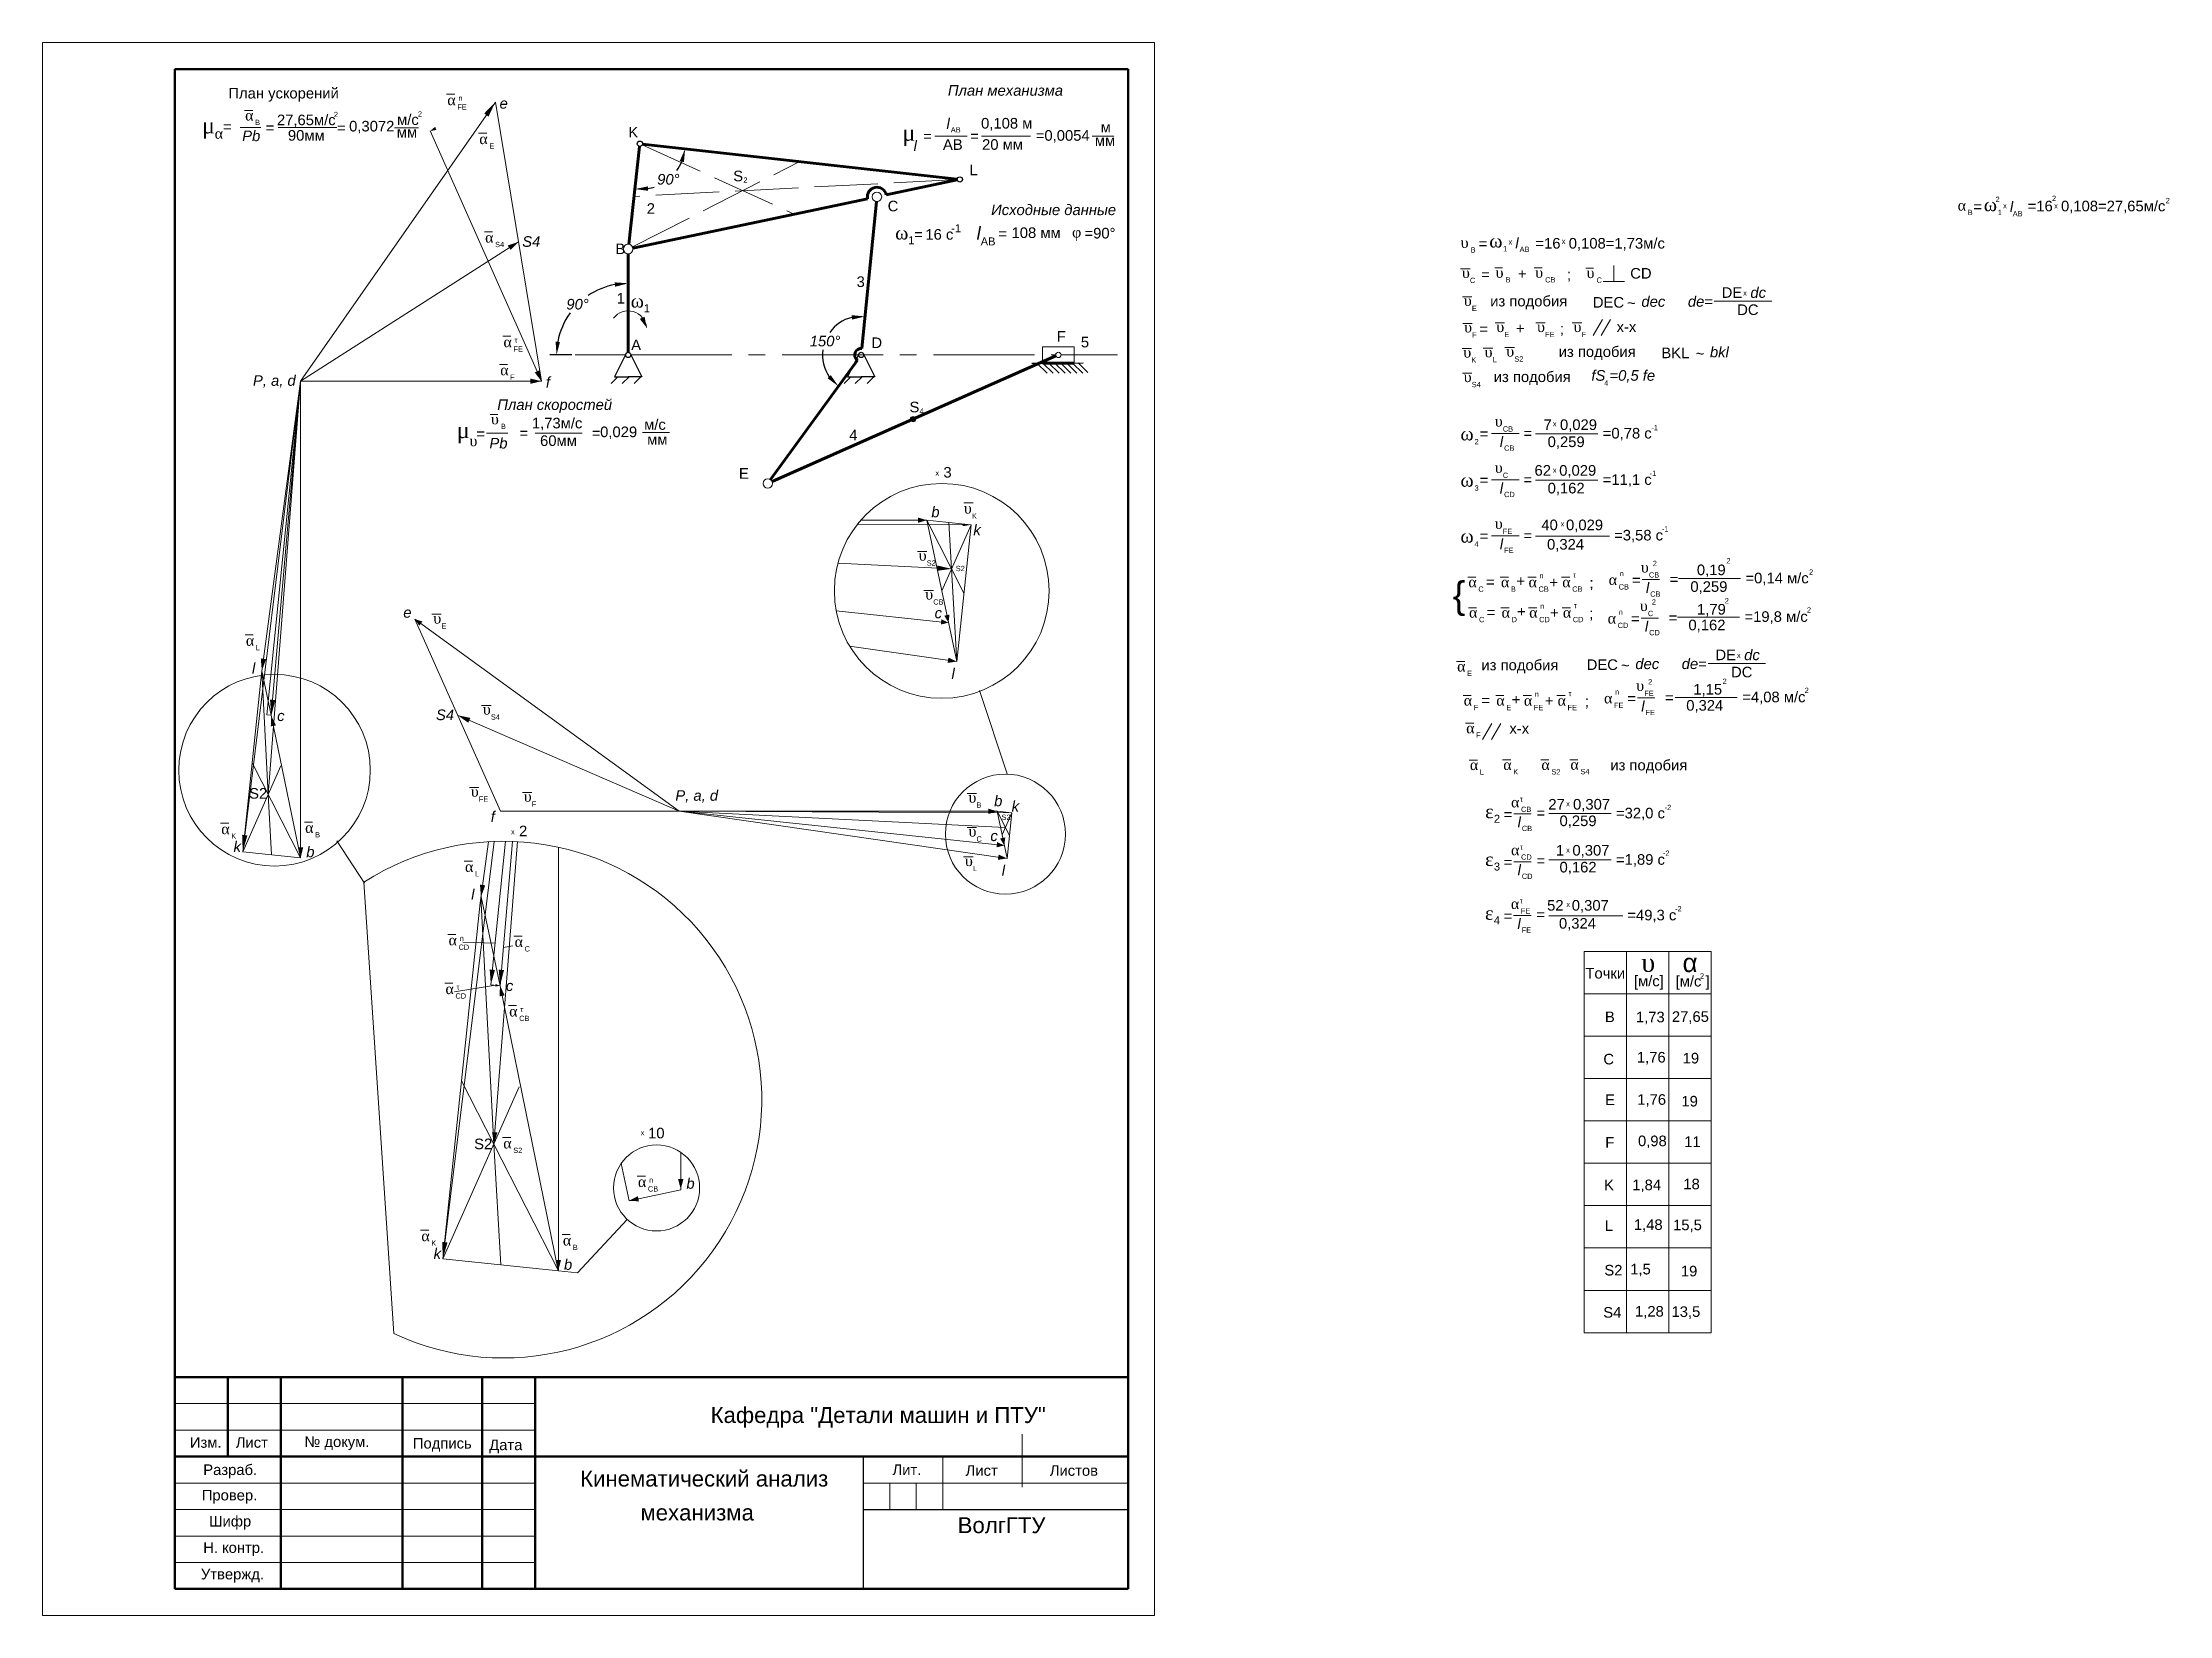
# Paper-space layout 'DIN A4 Title Block' of a CAD drawing. Header units: millimetres. Extents: x 0 to 402, y 0 to 297.
import ezdxf

# ---------------------------------------------------------------- set-up
doc = ezdxf.new("R2010")
doc.units = ezdxf.units.MM
doc.linetypes.add('ACAD_ISO02W100', pattern=[15, 12, -3])
doc.linetypes.add('CENTER2', pattern=[28.575, 19.05, -3.175, 3.175, -3.175])
doc.layers.add('035', color=5, linetype='Continuous')
doc.layers.add('07', color=7, linetype='Continuous')
doc.layers.add('тонкие линии', color=7, linetype='Continuous', lineweight=15)
doc.styles.get("Standard").update_dxf_attribs({"font": 'ariali.ttf', "height": 2})
doc.styles.add('Наклон', font='arial.ttf', dxfattribs={"height": 2})
doc.dimstyles.new('DIN', dxfattribs={"dimtxt": 2.5, "dimasz": 2.5, "dimexe": 1.25, "dimexo": 0.625, "dimtad": 1, "dimtih": 1, "dimdec": 4, "dimdsep": 46, "dimlunit": 6, "dimtxsty": 'Standard', "dimcen": 2.5, "dimadec": 0, "dimazin": 0, "dimtfac": 1, "dimtdec": 4, "dimtmove": 0, "dimatfit": 3, "dimfxl": 1, "dimtvp": 1, "dimtolj": 1, "dimtzin": 0, "dimarcsym": 0})

psp = doc.layouts.new('DIN A4 Title Block')

# ---------------------------------------------------------------- texts
at = {"layer": 'тонкие линии', "lineweight": 15, "style": 'Наклон'}
for s, p in [('Кинематический анализ', (101.50701, 24.24287)), ('механизма', (112.90178, 17.8352))]:
    psp.add_text(s, height=3, dxfattribs=at).set_placement(p)
at = {"layer": 'тонкие линии', "lineweight": 15, "attachment_point": 1, "style": 'Наклон'}
for s, insert, char_height, width in [('{\\fArial|b0|i0|c204|p34;План ускорений}', (35.08936, 288.34042), 2, 53.096064), ('{\\fTimes New Roman|b0|i0|c0|p18;α}', (76.43532, 287.07598), 2, 5.8557899), ('FE', (78.32056, 285.225), 1, 9.675093), ('n', (78.54392, 286.909), 1, 1.0529923), ('{\\fArial|b0|i1|c204|p34;e}', (86.30264, 286.41947), 2, 4.1058427), ('{\\fArial|b0|i1|c204|p34;План механизма}', (170.95471, 288.85854), 2, 31.8488267), ('{\\fTimes New Roman|b0|i0|c0|p18;μ}', (30.10383, 282.7396), 3, 27.7758512), ('=', (34.07495, 282.02385), 2, 7.0885387), ('{\\fTimes New Roman|b0|i0|c0|p18;α}', (38.25585, 284.17672), 2, 5.8557899), ('B', (40.14109, 282.32574), 1, 9.675093), ('=', (42.1417, 281.83236), 2, 1.4344386), ('27,65м/с', (44.26509, 283.29122), 2, 6.3409564), ('2', (55.01679, 283.81573), 1, 2.7183627), ('=', (55.59426, 281.81249), 2, 3.6354815), ('0,3072', (57.89186, 282.11384), 2, 11.4766819), ('м/с', (66.95157, 283.34328), 2, 6.9452518), ('2', (70.87713, 283.91644), 1, 3.0190063), ('{\\fArial|b0|i1|c204|p34;l}', (170.69788, 282.59932), 2, 3.2565021), ('0,108 м', (177.2268, 282.66179), 2, 12.2246214), ('м', (199.81197, 281.91707), 2, 5.8844957), ('{\\fTimes New Roman|b0|i0|c0|p18;α}', (32.50775, 280.74135), 2, 5.8557899), ('{\\fArial|b0|i1|c204|p34;Pb}', (37.70152, 280.28169), 2, 5.4212431), ('90мм', (46.33647, 280.37602), 2, 10.4837135), ('мм', (66.89685, 280.95529), 2, 7.7623399), ('{\\fTimes New Roman|b0|i0|c0|p18;α}', (82.47784, 279.72295), 2, 5.8557899), ('E', (84.36309, 277.87197), 1, 9.675093), ('K', (110.62134, 280.97451), 2, 2.1714653), ('{\\fTimes New Roman|b0|i0|c0|p18;μ}', (162.37396, 281.35372), 3, 19.8551701), ('{\\fArial|b0|i1|c204|p34;l}', (164.48792, 278.41461), 2, 10.8458212), ('=', (166.30742, 280.23203), 2, 8.6484214), ('AB', (170.02955, 278.637), 2, 5.3726627), ('AB', (171.50326, 280.91928), 1, 4.7271809), ('=', (175.1703, 280.25968), 2, 1.54609), ('20 мм', (177.41343, 278.65088), 2, 8.9585015), ('=0,0054', (187.55688, 280.36022), 2, 43.7252472), ('мм', (198.7066, 279.38232), 2, 4.7140991), ('L', (175.0522, 273.8312), 2, 2.1714653), ('S', (130.42226, 272.71155), 2, 2.1714653), ('2', (132.34018, 271.4378), 1, 17.2967195), ('2', (114.09309, 266.56147), 2, 4.5342522), ('C', (159.5896, 267.02863), 2, 2.1714653), ('{\\fArial|b0|i1|c204|p34;Исходные данные}', (179.12573, 266.31964), 2, 31.9212569), ('{\\fTimes New Roman|b0|i0|c0|p18;α}', (361.64966, 267.17021), 2, 5.8557899), ('B', (363.5349, 265.31923), 1, 9.675093), ('=', (364.61908, 266.94208), 2, 1.8415529), ('{\\fTimes New Roman|b0|i0|c0|p18;ω}', (366.58411, 267.54787), 2.5, 11.7105085), ('2', (368.79626, 267.79511), 1, 4.4466772), ('1', (369.19304, 265.31582), 1, 5.8541585), ('х', (370.22243, 266.60864), 1, 2.6978565), ('{\\fArial|b0|i1|c204|p34;l}', (371.51058, 266.89703), 2, 3.2565021), ('=16  0,108=27,65м/с', (374.86502, 267.0315), 2, 38.125757), ('2', (379.45266, 267.98311), 1, 4.1602591), ('х', (379.86868, 266.56924), 1, 2.35748), ('2', (400.92842, 267.56793), 1, 3.7442327), ('{\\fTimes New Roman|b0|i0|c0|p18;ω}', (161.01172, 262.21144), 2.5, 11.7105085), ('=', (164.59664, 261.67761), 2, 2.8496165), ('16 с', (166.71087, 261.67761), 2, 15.075391), ('-1', (171.58279, 262.59632), 1.5, 12.0419283), ('{\\fArial|b0|i1|c204|p34;l}', (176.38129, 262.15286), 2.5, 10.8907135), ('=', (180.4729, 261.83103), 2, 4.536966), ('108 мм', (182.98444, 261.99297), 2, 10.7752926), ('{\\fTimes New Roman|b0|i0|c0|p18;φ}', (194.4071, 262.09162), 2, 14.1005512), ('=90%%D', (196.75737, 261.90563), 2, 4.0508624), ('AB', (372.037, 265.07924), 1, 4.7271809), ('{\\fTimes New Roman|b0|i0|c0|p18;α}', (83.57573, 261.12055), 2, 5.8557899), ('S4', (85.46097, 259.26957), 1, 9.675093), ('{\\fArial|b0|i1|c204|p34;S4}', (90.57736, 260.33162), 2, 4.1058427), ('B', (108.15873, 258.95318), 2, 2.1714653), ('1', (163.48058, 260.3294), 1.5, 5.8541585), ('AB', (177.15778, 260.10292), 1.5, 1.8584521), ('{\\fTimes New Roman|b0|i0|c0|p18;υ}', (267.78971, 260.13226), 2, 7.1424963), ('B', (269.6822, 258.24462), 1, 2.1315008), ('=', (271.17583, 259.9591), 2, 2.4485632), ('{\\fTimes New Roman|b0|i0|c0|p18;ω}', (273.1935, 260.69525), 2.5, 11.7105085), ('1', (275.80243, 258.4632), 1, 5.8541585), ('х', (276.83182, 259.75602), 1, 2.6978565), ('{\\fArial|b0|i1|c204|p34;l}', (278.11997, 260.04442), 2, 3.2565021), ('AB', (278.92534, 258.36438), 1, 4.7271809), ('=16  0,108=1,73м/с', (281.90632, 259.99907), 2, 38.125757), ('х', (286.87323, 259.88274), 1, 6.9302905), ('{\\fTimes New Roman|b0|i0|c0|p18;υ}', (268.03026, 254.45478), 2, 6.8873399), ('=', (271.65315, 254.11406), 2, 1.4079101), ('{\\fTimes New Roman|b0|i0|c0|p18;υ}', (274.38704, 254.48784), 2, 7.1424963), ('+', (278.60737, 254.242), 2, 1.7492208), ('{\\fTimes New Roman|b0|i0|c0|p18;υ}', (281.85464, 254.48784), 2, 7.1424963), (';', (287.85275, 254.10328), 2, 0.9756929), ('{\\fTimes New Roman|b0|i0|c0|p18;υ}', (291.56159, 254.43071), 2, 7.1424963), ('СD', (299.81132, 254.32287), 2, 6.0398436), ('1', (108.42321, 249.61312), 2, 3.5362758), ('3', (153.7207, 252.74742), 2, 4.6135078), ('C', (269.54648, 252.4925), 1, 2.6180125), ('из подобия', (273.36779, 249.07916), 2, 16.9911453), ('B', (276.27953, 252.60019), 1, 2.1315008), ('СB', (283.74713, 252.60019), 1, 2.1315008), ('С', (293.45408, 252.54307), 1, 2.1315008), ('{\\fArial|b0|i1|c204|p34;dec}', (301.92194, 249.00627), 2, 5.5374555), ('{\\fArial|b0|i1|c204|p34;de}=', (310.69983, 249.01823), 2, 8.9259021), ('DE  {\\fArial|b0|i1|c204|p34;dc}', (317.06909, 250.69483), 2, 13.8480628), ('x', (321.13884, 250.11527), 1, 4.2637457), ('{\\fTimes New Roman|b0|i0|c0|p18;ω}', (111.06773, 249.35455), 2.5, 11.7105085), ('1', (113.53659, 247.47251), 1.5, 5.8541585), ('{\\fTimes New Roman|b0|i0|c0|p18;υ}', (268.39244, 249.17879), 2, 6.8873399), ('E', (269.90866, 247.21651), 1, 2.6180125), ('DEC', (292.75091, 248.84606), 2, 5.5374555), ('~', (299.21344, 248.73615), 2, 2.5871257), ('DC', (320.01021, 247.45159), 2, 8.7469494), ('D', (156.51604, 241.21789), 2, 2.9331256), ('F', (191.52163, 242.4051), 2, 2.1714653), ('5', (196.06829, 241.34279), 2, 4.6848073), ('{\\fTimes New Roman|b0|i0|c0|p18;υ}', (268.44142, 244.16722), 2, 6.8873399), ('F', (269.95764, 242.20494), 1, 2.6180125), ('=', (271.30462, 243.82466), 2, 1.3724333), ('{\\fTimes New Roman|b0|i0|c0|p18;υ}', (274.52321, 244.23357), 2, 6.8873399), ('E', (276.03944, 242.27129), 1, 2.6180125), ('+', (278.22646, 243.94395), 2, 3.0730579), ('{\\fTimes New Roman|b0|i0|c0|p18;υ}', (282.21433, 244.23626), 2, 6.8873399), ('FE', (283.73056, 242.27398), 1, 2.6180125), (';', (286.51415, 243.85407), 2, 0.183579), ('{\\fTimes New Roman|b0|i0|c0|p18;υ}', (289.10652, 244.23626), 2, 6.8873399), ('F', (290.62275, 242.27398), 1, 2.6180125), ('x-x', (297.23643, 244.23436), 2, 11.9854393), ('{\\fTimes New Roman|b0|i0|c0|p18;α}', (87.03707, 241.37912), 2, 5.8557899), ('FE', (88.92231, 239.52813), 1, 9.675093), ('τ', (89.14567, 241.21214), 1, 1.0529923), ('A', (111.15592, 240.81877), 2, 2.7217551), ('{\\fTimes New Roman|b0|i0|c0|p18;υ}', (268.28975, 239.42692), 2, 6.8873399), ('K', (269.80598, 237.46464), 1, 2.6180125), ('{\\fTimes New Roman|b0|i0|c0|p18;υ}', (272.31144, 239.46824), 2, 6.8873399), ('L', (273.82766, 237.50596), 1, 2.6180125), ('{\\fTimes New Roman|b0|i0|c0|p18;υ}', (276.39975, 239.61039), 2, 6.8873399), ('S2', (277.91597, 237.64812), 1, 2.6180125), ('из подобия', (286.30611, 239.53259), 2, 16.9911453), ('BKL', (305.68923, 239.29949), 2, 5.5374555), ('~', (312.15175, 239.18958), 2, 2.5871257), ('{\\fArial|b0|i1|c204|p34;bkl}', (314.86026, 239.4597), 2, 5.5374555), ('{\\fArial|b0|i1|c204|p34;P, a, d}', (39.73097, 234.08761), 2, 32.4355506), ('{\\fTimes New Roman|b0|i0|c0|p18;α}', (86.42448, 236.07183), 2, 5.8557899), ('F', (88.30972, 234.22084), 1, 9.675093), ('{\\fArial|b0|i1|c204|p34;f}', (95.05023, 233.76356), 2, 4.1058427), ('{\\fTimes New Roman|b0|i0|c0|p18;υ}', (268.36593, 234.78596), 2, 6.8873399), ('из подобия', (274.03642, 234.79551), 2, 16.9911453), ('{\\fArial|b0|i1|c204|p34;fS =0,5 fe}', (292.47378, 235.04461), 2, 32.6595154), ('4', (294.90449, 233.11034), 1, 17.4009855), ('{\\fArial|b0|i1|c204|p34;План скоростей}', (85.87053, 229.52654), 2, 45.3346805), ('S', (163.70554, 229.08199), 2, 2.1714653), ('S4', (269.88216, 232.82368), 1, 2.6180125), ('{\\fTimes New Roman|b0|i0|c0|p18;υ}', (84.67087, 226.81634), 2, 7.1424963), ('B', (86.56336, 224.9287), 1, 2.1315008), ('1,73м/с', (92.40116, 226.04636), 2, 7.7404028), ('м/с', (113.60329, 225.77436), 2, 6.9452518), ('4', (165.62346, 227.80823), 1, 17.2967195), ('{\\fTimes New Roman|b0|i0|c0|p18;υ}', (274.22825, 226.40167), 2, 6.8873399), (' 7  0,029', (282.65851, 225.74731), 2, 13.1450008), ('х', (285.20375, 225.41879), 1, 0.6609424), ('{\\fTimes New Roman|b0|i0|c0|p18;μ}', (78.21101, 225.21156), 3, 27.7758512), ('{\\fTimes New Roman|b0|i0|c0|p18;υ}', (80.61163, 222.68491), 2, 7.5617097), ('=', (81.90068, 224.05056), 2, 1.8241581), ('{\\fArial|b0|i1|c204|p34;Pb}', (84.38546, 222.2522), 2, 4.7665214), ('=', (90.06761, 224.16275), 2, 7.0885387), ('60мм', (93.94707, 222.73417), 2, 8.4168214), ('=', (103.73349, 224.15976), 2, 2.8234977), ('0,029', (105.29528, 224.39068), 2, 11.4766819), ('мм', (114.17148, 222.94971), 2, 7.7623399), ('4', (152.31971, 223.77798), 2, 14.3124205), ('{\\fTimes New Roman|b0|i0|c0|p18;ω}', (267.75196, 224.28339), 2.5, 11.7105085), ('2', (270.4168, 222.03598), 1, 5.8541585), ('=', (271.382, 224.05387), 2, 1.547399), ('{\\fArial|b0|i1|c204|p34;l}', (275.17918, 222.50132), 2, 3.2565021), ('CB', (275.74447, 224.43939), 1, 2.6180125), ('=', (279.65115, 224.14805), 2, 1.547399), ('0,259', (284.21234, 222.51926), 2, 15.1282375), ('=0,78 с', (294.62058, 224.13432), 2, 10.4004174), ('-1', (303.81039, 224.70263), 1, 3.5245015), ('{\\fTimes New Roman|b0|i0|c0|p18;υ}', (274.22825, 217.65035), 2, 6.8873399), ('СB', (275.98455, 220.82128), 1, 4.7271809), ('62  0,029', (281.73813, 217.11323), 2, 13.1450008), ('E', (131.50369, 216.54263), 2, 2.1714653), ('х', (168.60359, 216.13473), 1, 6.9302905), ('3', (170.11537, 216.76187), 2, 5.6734009), ('{\\fTimes New Roman|b0|i0|c0|p18;ω}', (267.75196, 215.53207), 2.5, 11.7105085), ('3', (270.4168, 213.28466), 1, 5.8541585), ('=', (271.382, 215.30255), 2, 1.547399), ('{\\fArial|b0|i1|c204|p34;l}', (275.17918, 213.75), 2, 3.2565021), ('C', (275.74447, 215.68807), 1, 2.6180125), ('=', (279.65115, 215.39672), 2, 1.547399), ('0,162', (284.21234, 213.76793), 2, 15.1282375), ('х', (285.20375, 216.66747), 1, 0.6609424), ('=11,1 с', (294.62058, 215.383), 2, 11.9348998), ('-1', (303.48168, 216.06767), 1, 3.5245015), ('{\\fArial|b0|i1|c204|p34;b}', (167.83561, 209.25633), 2, 4.1058427), ('{\\fTimes New Roman|b0|i0|c0|p18;υ}', (173.98054, 209.9748), 2, 6.8873399), ('СD', (275.98455, 212.06996), 1, 4.7271809), ('K', (175.49676, 208.01252), 1, 2.6180125), ('{\\fArial|b0|i1|c204|p34;k}', (175.76664, 205.87928), 2, 4.1058427), ('{\\fTimes New Roman|b0|i0|c0|p18;υ}', (274.22825, 207.08398), 2, 6.8873399), ('FE', (275.74447, 205.1217), 1, 2.6180125), ('  40  0,029', (281.47547, 206.82131), 2, 22.8592311), ('х', (286.66881, 206.52082), 1, 0.6609424), ('=3,58 с', (296.76706, 204.88164), 2, 10.4004174), ('-1', (305.78009, 205.57617), 1, 3.5245015), ('{\\fTimes New Roman|b0|i0|c0|p18;ω}', (267.75196, 204.9657), 2.5, 11.7105085), ('4', (270.4168, 202.71829), 1, 5.8541585), ('=', (271.382, 204.73618), 2, 1.547399), ('{\\fArial|b0|i1|c204|p34;l}', (275.17918, 203.18363), 2, 3.2565021), ('FE', (275.98455, 201.50359), 1, 4.7271809), ('=', (279.65115, 204.83035), 2, 1.547399), ('0,324', (284.09843, 203.15898), 2, 15.1282375), ('{\\fTimes New Roman|b0|i0|c0|p18;υ}', (165.44293, 201.08259), 2, 6.8873399), ('S2', (166.95915, 199.12031), 1, 2.6180125), ('S2', (172.448, 198.08968), 1, 2.6180125), ('n', (297.81842, 197.14465), 1, 0.7691303), ('{\\fTimes New Roman|b0|i0|c0|p18;υ}', (301.82115, 198.83753), 2, 6.8873399), ('CB', (303.33738, 196.87525), 1, 2.6180125), ('2', (304.07329, 199.04743), 1, 1.4511704), ('0,19', (312.39564, 198.33205), 2, 13.1450008), ('2', (317.97271, 199.54844), 1, 0.5860504), ('=0,14 м/с', (321.57568, 196.79091), 2, 14.6702094), ('2', (333.58353, 197.43217), 1, 3.5245015), ('{\\fTimes New Roman|b0|i0|c0|p18;υ}', (166.68528, 193.73586), 2, 6.8873399), ('\\{', (266.30834, 195.12829), 5, 2.8645329), ('{\\fTimes New Roman|b0|i0|c0|p18;α}', (269.24867, 196.04813), 2, 5.8557899), ('С', (271.13391, 194.19715), 1, 9.675093), ('=', (272.58793, 196.07058), 2, 1.2635711), ('{\\fTimes New Roman|b0|i0|c0|p18;α}', (275.3959, 196.04813), 2, 5.8557899), ('B', (277.28114, 194.19715), 1, 9.675093), ('+', (278.31477, 196.22012), 2, 1.8502868), ('{\\fTimes New Roman|b0|i0|c0|p18;α}', (280.60151, 196.04813), 2, 5.8557899), ('СB', (282.48675, 194.19715), 1, 9.675093), ('n', (282.67748, 196.72098), 1, 0.7691303), ('+', (284.55203, 195.98148), 2, 1.5518524), ('{\\fTimes New Roman|b0|i0|c0|p18;α}', (286.96513, 196.04813), 2, 5.8557899), ('СB', (288.85037, 194.19715), 1, 9.675093), ('τ', (289.03287, 196.85264), 1, 1.0529923), (';', (292.11068, 195.87437), 2, 0.8219767), ('{\\fTimes New Roman|b0|i0|c0|p18;α}', (295.74245, 196.4718), 2, 5.8557899), ('СB', (297.62769, 194.62082), 1, 9.675093), ('=', (300.16062, 196.42292), 2, 2.8780666), ('{\\fArial|b0|i1|c204|p34;l}', (302.77208, 194.93718), 2, 3.2565021), ('СB', (303.57745, 193.25714), 1, 4.7271809), ('=', (307.24406, 196.58391), 2, 1.547399), ('0,259', (311.16744, 195.17584), 2, 15.1282375), ('{\\fArial|b0|i1|c204|p34;e}', (68.1233, 190.2963), 2, 4.1058427), ('CB', (168.2015, 191.77358), 1, 2.6180125), ('{\\fArial|b0|i1|c204|p34;c}', (168.45295, 190.1938), 2, 4.1058427), ('{\\fTimes New Roman|b0|i0|c0|p18;α}', (269.37303, 190.30248), 2, 5.8557899), ('=', (272.7123, 190.32492), 2, 1.2635711), ('{\\fTimes New Roman|b0|i0|c0|p18;α}', (275.52026, 190.30248), 2, 5.8557899), ('+', (278.43914, 190.47446), 2, 1.8502868), ('{\\fTimes New Roman|b0|i0|c0|p18;α}', (280.72588, 190.30248), 2, 5.8557899), ('n', (282.80184, 190.97533), 1, 0.7691303), ('+', (284.6764, 190.23582), 2, 1.5518524), ('{\\fTimes New Roman|b0|i0|c0|p18;α}', (287.0895, 190.30248), 2, 5.8557899), ('τ', (289.15723, 191.10699), 1, 1.0529923), (';', (292.05931, 190.12304), 2, 0.7706044), ('n', (297.62775, 189.86722), 1, 0.7691303), ('{\\fTimes New Roman|b0|i0|c0|p18;υ}', (301.63049, 191.5601), 2, 6.8873399), ('C', (303.14671, 189.59782), 1, 2.6180125), ('2', (303.88262, 191.77001), 1, 1.4511704), ('1,79', (312.4225, 190.89005), 2, 13.1450008), ('2', (317.67154, 191.98334), 1, 1.5618484), ('=19,8 м/с', (321.38501, 189.51348), 2, 16.2965691), ('2', (333.17546, 190.2704), 1, 3.5245015), ('{\\fTimes New Roman|b0|i0|c0|p18;υ}', (73.79565, 189.19468), 2, 6.8873399), ('E', (75.31187, 187.2324), 1, 2.6180125), ('С', (271.25828, 188.45149), 1, 9.675093), ('D', (277.4055, 188.45149), 1, 9.675093), ('СD', (282.61112, 188.45149), 1, 9.675093), ('СD', (288.97474, 188.45149), 1, 9.675093), ('{\\fTimes New Roman|b0|i0|c0|p18;α}', (295.55178, 189.19438), 2, 5.8557899), ('СD', (297.43702, 187.34339), 1, 9.675093), ('=', (299.96996, 189.1455), 2, 2.8780666), ('{\\fArial|b0|i1|c204|p34;l}', (302.58142, 187.65975), 2, 3.2565021), ('СD', (303.38679, 185.97971), 1, 4.7271809), ('=', (307.05339, 189.30648), 2, 1.547399), ('0,162', (310.80342, 187.92287), 2, 15.1282375), ('{\\fTimes New Roman|b0|i0|c0|p18;α}', (38.38687, 185.00097), 2, 5.8557899), ('L', (40.27211, 183.14999), 1, 9.675093), ('DE  {\\fArial|b0|i1|c204|p34;dc}', (315.8989, 182.28076), 2, 13.8480628), ('x', (319.96866, 181.7012), 1, 4.2637457), ('{\\fArial|b0|i1|c204|p34;l}', (39.54875, 179.74278), 2, 4.1058427), ('{\\fArial|b0|i1|c204|p34;l}', (171.64322, 178.7562), 2, 4.1058427), ('{\\fTimes New Roman|b0|i0|c0|p18;α}', (267.12356, 180.13254), 2, 5.8557899), ('E', (269.0088, 178.28155), 1, 9.675093), ('из подобия', (271.71052, 180.36274), 2, 16.9911453), ('DEC', (291.58072, 180.43199), 2, 5.5374555), ('~', (298.04325, 180.32208), 2, 2.5871257), ('{\\fArial|b0|i1|c204|p34;dec}', (300.7724, 180.5922), 2, 5.5374555), ('{\\fArial|b0|i1|c204|p34;de}=', (309.52965, 180.60417), 2, 8.9259021), ('2', (317.25343, 176.80393), 1, 1.5618484), ('DC', (318.84002, 179.03752), 2, 8.7469494), ('{\\fTimes New Roman|b0|i0|c0|p18;α}', (268.37037, 173.6904), 2, 5.8557899), ('=', (271.70964, 173.71284), 2, 1.2635711), ('{\\fTimes New Roman|b0|i0|c0|p18;α}', (274.5176, 173.6904), 2, 5.8557899), ('+', (277.43648, 173.86238), 2, 1.8502868), ('{\\fTimes New Roman|b0|i0|c0|p18;α}', (279.72321, 173.6904), 2, 5.8557899), ('n', (281.79918, 174.36324), 1, 0.7691303), ('+', (283.67373, 173.62374), 2, 1.5518524), ('{\\fTimes New Roman|b0|i0|c0|p18;α}', (286.08684, 173.6904), 2, 5.8557899), ('τ', (288.15457, 174.4949), 1, 1.0529923), (';', (291.23239, 173.51663), 2, 0.8219767), ('{\\fTimes New Roman|b0|i0|c0|p18;α}', (294.86415, 174.11406), 2, 5.8557899), ('n', (296.94012, 174.78691), 1, 0.7691303), ('=', (299.28233, 174.06518), 2, 2.8780666), ('{\\fTimes New Roman|b0|i0|c0|p18;υ}', (300.94286, 176.47979), 2, 6.8873399), ('FE', (302.45908, 174.51751), 1, 2.6180125), ('2', (303.19499, 176.68969), 1, 1.4511704), ('=', (306.36576, 174.22617), 2, 1.547399), ('0,324', (310.38531, 172.74346), 2, 15.1282375), ('1,15', (311.72571, 175.78324), 2, 13.1450008), ('=4,08 м/с', (320.9669, 174.33407), 2, 16.2965691), ('2', (332.75735, 175.09099), 1, 3.5245015), ('{\\fArial|b0|i1|c204|p34;c}', (44.29927, 170.78514), 2, 4.1058427), ('{\\fArial|b0|i1|c204|p34;S4}', (74.29504, 170.96154), 2, 4.1058427), ('{\\fTimes New Roman|b0|i0|c0|p18;υ}', (83.15048, 172.01488), 2, 6.8873399), ('S4', (84.66671, 170.0526), 1, 2.6180125), ('F', (270.25561, 171.83941), 1, 9.675093), ('E', (276.40284, 171.83941), 1, 9.675093), ('FE', (281.60846, 171.83941), 1, 9.675093), ('FE', (287.97208, 171.83941), 1, 9.675093), ('FE', (296.7494, 172.26308), 1, 9.675093), ('{\\fArial|b0|i1|c204|p34;l}', (301.89379, 172.57944), 2, 3.2565021), ('FE', (302.69916, 170.8994), 1, 4.7271809), ('{\\fTimes New Roman|b0|i0|c0|p18;α}', (268.8289, 168.47553), 2, 5.8557899), ('F', (270.71414, 166.62455), 1, 9.675093), ('x-x', (276.99598, 168.39439), 2, 11.9854393), ('{\\fTimes New Roman|b0|i0|c0|p18;α}', (269.52861, 161.52932), 2, 5.8557899), ('{\\fTimes New Roman|b0|i0|c0|p18;α}', (275.83435, 161.54417), 2, 5.8557899), ('{\\fTimes New Roman|b0|i0|c0|p18;α}', (283.03498, 161.54417), 2, 5.8557899), ('{\\fTimes New Roman|b0|i0|c0|p18;α}', (288.51368, 161.59446), 2, 5.8557899), ('из подобия', (296.04814, 161.46578), 2, 16.9911453), ('L', (271.41385, 159.67833), 1, 9.675093), ('K', (277.71959, 159.69318), 1, 9.675093), ('S2', (284.92022, 159.69318), 1, 9.675093), ('S4', (290.39892, 159.74347), 1, 9.675093), ('S2', (39.00808, 156.12801), 2, 2.6180125), ('{\\fTimes New Roman|b0|i0|c0|p18;υ}', (80.86912, 156.50908), 2, 6.8873399), ('FE', (82.38535, 154.54681), 1, 2.6180125), ('{\\fTimes New Roman|b0|i0|c0|p18;υ}', (90.86449, 155.56394), 2, 6.8873399), ('F', (92.38071, 153.60166), 1, 2.6180125), ('{\\fArial|b0|i1|c204|p34;P, a, d}', (119.49254, 155.73481), 2, 32.4355506), ('{\\fTimes New Roman|b0|i0|c0|p18;υ}', (174.83246, 155.39053), 2, 6.8873399), ('B', (176.34868, 153.42825), 1, 2.6180125), ('{\\fArial|b0|i1|c204|p34;b}', (179.69448, 154.70015), 2, 4.1058427), ('{\\fArial|b0|i1|c204|p34;k}', (182.99659, 153.68631), 2, 4.1058427), ('{\\fTimes New Roman|b0|i0|c0|p18;α}', (277.30578, 154.47244), 2, 5.8557899), ('τ', (278.98653, 154.53575), 1, 1.0529923), ('CB', (279.19102, 152.62146), 1, 9.675093), ('27  0,307', (284.34762, 154.07353), 2, 13.1450008), ('х', (287.70289, 153.68717), 1, 0.6609424), ('-2', (306.30952, 152.97101), 1, 3.5245015), ('{\\fTimes New Roman|b0|i0|c0|p18;α}', (33.75005, 149.42349), 2, 5.8557899), ('{\\fTimes New Roman|b0|i0|c0|p18;α}', (49.581, 149.66898), 2, 5.8557899), ('{\\fArial|b0|i1|c204|p34;f}', (84.64005, 151.74752), 2, 4.1058427), ('2', (89.97572, 149.02793), 2, 5.6734009), ('S2', (181.09606, 151.12214), 1, 2.6180125), ('{\\fTimes New Roman|b0|i0|c0|p18;ε}', (272.41495, 152.94656), 2.5, 2.4893569), ('2', (274.06586, 151.09003), 1.5, 4.5565265), ('=', (275.9294, 152.1732), 2, 2.8780666), ('{\\fArial|b0|i1|c204|p34;l}', (278.54086, 150.68746), 2, 3.2565021), ('CB', (279.34623, 149.00742), 1, 4.7271809), ('=', (282.12103, 152.45316), 2, 1.547399), ('0,259', (286.45946, 150.9493), 2, 15.1282375), ('=32,0 с', (297.11972, 152.4027), 2, 10.4004174), ('K', (35.63529, 147.5725), 1, 9.675093), ('{\\fArial|b0|i1|c204|p34;k}', (36.06404, 146.07132), 2, 4.1058427), ('{\\fArial|b0|i1|c204|p34;b}', (49.80233, 145.08134), 2, 4.1058427), ('B', (51.46625, 147.81799), 1, 9.675093), ('х', (88.46394, 148.40079), 1, 6.9302905), ('{\\fTimes New Roman|b0|i0|c0|p18;υ}', (174.8512, 148.97854), 2, 6.8873399), ('C', (176.36743, 147.01626), 1, 2.6180125), ('{\\fArial|b0|i1|c204|p34;c}', (178.98127, 148.1215), 2, 4.1058427), ('{\\fTimes New Roman|b0|i0|c0|p18;α}', (277.30578, 145.44755), 2, 5.8557899), ('τ', (278.98653, 145.51085), 1, 1.0529923), ('  1  0,307', (284.23727, 145.38161), 2, 13.1450008), ('х', (287.70289, 144.93584), 1, 0.6609424), ('{\\fTimes New Roman|b0|i0|c0|p18;α}', (79.77279, 142.29317), 2, 5.8557899), ('{\\fTimes New Roman|b0|i0|c0|p18;υ}', (174.17862, 143.40289), 2, 6.8873399), ('L', (175.69484, 141.44062), 1, 2.6180125), ('{\\fArial|b0|i1|c204|p34;l}', (181.13199, 141.57464), 2, 4.1058427), ('{\\fTimes New Roman|b0|i0|c0|p18;ε}', (272.41495, 143.92166), 2.5, 2.4893569), ('3', (274.06586, 142.06513), 1.5, 4.5565265), ('=', (275.9294, 143.14831), 2, 2.8780666), ('{\\fArial|b0|i1|c204|p34;l}', (278.54086, 141.66256), 2, 3.2565021), ('CD', (279.19102, 143.59656), 1, 9.675093), ('=', (282.12103, 143.42826), 2, 1.547399), ('0,162', (286.45946, 142.19798), 2, 15.1282375), ('=1,89 с', (297.11972, 143.65137), 2, 11.9348998), ('-2', (305.98082, 144.33604), 1, 3.5245015), ('{\\fArial|b0|i1|c204|p34;l}', (80.93466, 137.03499), 2, 4.1058427), ('L', (81.65803, 140.44219), 1, 9.675093), ('CD', (279.34623, 139.98252), 1, 4.7271809), ('{\\fTimes New Roman|b0|i0|c0|p18;ε}', (272.38226, 133.76517), 2.5, 2.4893569), ('{\\fTimes New Roman|b0|i0|c0|p18;α}', (277.27309, 135.29105), 2, 5.8557899), ('τ', (278.95384, 135.35436), 1, 1.0529923), ('FE', (279.15833, 133.44007), 1, 9.675093), ('=', (282.08835, 133.27177), 2, 1.547399), ('  52  0,307', (282.56079, 134.98873), 2, 22.8592311), ('х', (287.75413, 134.68824), 1, 0.6609424), ('=49,3 с', (299.2662, 133.15002), 2, 10.4004174), ('-2', (308.27922, 133.84454), 1, 3.5245015), ('4', (274.03318, 131.90864), 1.5, 4.5565265), ('=', (275.89672, 132.99181), 2, 2.8780666), ('{\\fArial|b0|i1|c204|p34;l}', (278.50817, 131.50607), 2, 3.2565021), ('FE', (279.31355, 129.82603), 1, 4.7271809), ('0,324', (286.34555, 131.58903), 2, 15.1282375), ('{\\fTimes New Roman|b0|i0|c0|p18;α}', (76.66581, 128.43401), 2, 5.8557899), ('CD', (78.55106, 126.58303), 1, 9.675093), ('n', (78.77442, 128.26703), 1, 1.0529923), ('{\\fTimes New Roman|b0|i0|c0|p18;α}', (89.14194, 128.1265), 2, 5.8557899), ('C', (91.02718, 126.27551), 1, 9.675093), ('Точки', (291.34434, 122.16712), 2, 6.3330046), ('[м/с]', (300.50458, 120.6976), 2, 3.279591), ('{\\fTimes New Roman|b0|i0|c0|p18;υ}', (301.90263, 124.92899), 3.5, 5.0112618), ('[м/с ]', (308.37503, 120.65814), 2, 13.5424558), ('α', (309.69859, 124.88946), 3.5, 3.6996926), ('2', (312.97385, 121.13201), 1, 2.1818061), ('{\\fTimes New Roman|b0|i0|c0|p18;α}', (76.08262, 119.22702), 2, 5.8557899), ('CD', (77.96786, 117.37603), 1, 9.675093), ('τ', (78.19123, 119.06004), 1, 1.0529923), ('{\\fArial|b0|i1|c204|p34;c}', (87.491, 119.80321), 2, 4.1058427), ('{\\fTimes New Roman|b0|i0|c0|p18;α}', (88.11353, 114.99694), 2, 5.8557899), ('CB', (89.99877, 113.14595), 1, 9.675093), ('τ', (90.22214, 114.82996), 1, 1.0529923), ('B', (295.02795, 113.93308), 2, 4.1532855), ('1,73', (300.88146, 113.90135), 2, 5.8327833), ('27,65', (307.67548, 113.97959), 2, 6.6489498), ('С', (294.73668, 105.95166), 2, 4.6595091), ('1,76', (301.06287, 106.30359), 2, 6.5506638), ('19', (309.71207, 106.13588), 2, 8), ('E', (295.06175, 98.27171), 2, 5.1772324), ('1,76', (301.13653, 98.324), 2, 6.2402408), ('19', (309.47823, 98.0069), 2, 8), ('S2', (81.49816, 89.94231), 2, 2.6180125), ('{\\fTimes New Roman|b0|i0|c0|p18;α}', (86.99896, 90.07687), 2, 5.8557899), ('х', (112.95042, 91.57173), 1, 5.9477388), ('10', (114.34712, 91.99139), 2, 9.4167903), ('F', (295.0974, 90.21402), 2, 6.1439868), ('0,98', (301.27181, 90.51126), 2, 6.3869156), ('11', (309.99912, 90.35655), 2, 8), ('S2', (88.8842, 88.22588), 1, 9.675093), ('{\\fTimes New Roman|b0|i0|c0|p18;α}', (112.42733, 82.79964), 2, 5.8557899), ('CB', (114.31257, 80.94866), 1, 9.675093), ('n', (114.53593, 82.63266), 1, 1.0529923), ('{\\fArial|b0|i1|c204|p34;b}', (121.58726, 82.47783), 2, 4.1058427), ('K', (294.87432, 82.17957), 2, 3.7610728), ('1,84', (300.19744, 82.20401), 2, 2.6540242), ('18', (309.84032, 82.37658), 2, 5.6571429), ('L', (295.01751, 74.49782), 2, 3.7610728), ('1,48', (300.49024, 74.69246), 2, 2.6540242), ('15,5', (307.90183, 74.63858), 2, 5.6571429), ('{\\fTimes New Roman|b0|i0|c0|p18;α}', (71.53165, 72.5721), 2, 5.8557899), ('K', (73.4169, 70.72112), 1, 9.675093), ('{\\fArial|b0|i1|c204|p34;k}', (73.84565, 69.21993), 2, 4.1058427), ('{\\fTimes New Roman|b0|i0|c0|p18;α}', (98.24736, 71.75496), 2, 5.8557899), ('B', (100.1326, 69.90397), 1, 9.675093), ('{\\fArial|b0|i1|c204|p34;b}', (98.46869, 67.16732), 2, 4.1058427), ('S2', (294.92258, 66.09875), 2, 3.7610728), ('1,5', (299.80746, 66.29842), 2, 2.6540242), ('19', (309.36836, 65.92733), 2, 5.6571429), ('S4', (294.71998, 58.1325), 2, 3.7610728), ('1,28', (300.71266, 58.33217), 2, 2.6540242), ('13,5', (307.60431, 58.27326), 2, 5.6571429), ('Кафедра "Детали машин и ПТУ"', (126.15511, 39.24137), 3, 71.1161203), ('{\\fArial|b0|i0|c204|p34;Изм.}', (27.82135, 33.56613), 2, 10), ('{\\fArial|b0|i0|c204|p34;Лист}', (36.48434, 33.56613), 2, 10), ('{\\fArial|b0|i0|c204|p34;№ докум.}', (49.45548, 33.71459), 2, 23), ('{\\fArial|b0|i0|c204|p34;Подпись}', (69.93001, 33.41767), 2, 15), ('{\\fArial|b0|i0|c204|p34;Дата}', (84.33578, 33.12075), 2, 10), ('Разраб.', (30.34682, 28.41767), 2, 20), ('{\\fArial|b0|i0|c204|p34;Лит.}', (160.49538, 28.41767), 2, 15), ('{\\fArial|b0|i0|c204|p34;Лист}', (174.30692, 28.26921), 2, 15), ('{\\fArial|b0|i0|c204|p34;Листов}', (190.19827, 28.26921), 2, 20), ('Провер.', (30.06472, 23.62187), 2, 20), ('Шифр', (31.4258, 18.69791), 2, 20), ('ВолгГТУ', (172.80054, 18.44672), 3, 50), ('{\\fArial|b0|i0|c204|p34;Н. контр.}', (30.34682, 13.71459), 2, 20), ('{\\fArial|b0|i0|c204|p34;Утвержд.}', (29.90115, 8.71459), 2, 20)]:
    psp.add_mtext(s, dxfattribs=dict(at, insert=insert, char_height=char_height, width=width))

# ---------------------------------------------------------------- blocks, each defined once
blk = doc.blocks.new('Ползун')
at = {"layer": 'тонкие линии', "lineweight": 15}
for p, q in [((-15.85, 183.28), (-15.85, 186.28)), ((-14.32, 186.28), (-15.85, 186.28)), ((-14.32, 186.28), (-12.79, 186.28)), ((-12.79, 183.28), (-12.79, 186.28)), ((-15.85, 183.28), (-15.85, 180.28)), ((-12.79, 183.28), (-12.79, 180.28)), ((-14.32, 180.28), (-15.85, 180.28)), ((-14.32, 180.28), (-12.79, 180.28))]:
    blk.add_line(p, q, dxfattribs=at)
blk.add_circle((-14.32, 183.28), 0.5, dxfattribs=at)
blk = doc.blocks.new('Опора')
at = {"layer": 'тонкие линии', "lineweight": 25}
for p, q in [((-69.23, 165.87), (-71.3, 161.76)), ((-68.23, 165.87), (-66.16, 161.76)), ((-71.3, 161.76), (-68.73, 161.76)), ((-66.16, 161.76), (-68.73, 161.76))]:
    blk.add_line(p, q, dxfattribs=at)
at = {"layer": 'тонкие линии', "lineweight": 15}
for p, q in [((-70.65, 161.76), (-71.95, 160.46)), ((-69.86, 160.46), (-68.56, 161.76)), ((-67.62, 160.46), (-66.31, 161.76))]:
    blk.add_line(p, q, dxfattribs=at)
at = {"layer": 'тонкие линии', "lineweight": 25}
blk.add_circle((-68.73, 165.87), 0.5, dxfattribs=at)
blk = doc.blocks.new('*D15')
at = {"layer": 'Defpoints', "color": 0, "lineweight": 15}
for p in [(112.75, 277.3), (113.3, 277.74), (116.25, 269.91), (172.72, 271.11), (110.68, 258.81)]:
    blk.add_point(p, dxfattribs=at)
at = {"layer": 'тонкие линии', "color": 0, "lineweight": -2}
for start, end in [(323.8524, 336.9303), (280.3376, 288.4491)]:
    blk.add_arc((112.8, 277.79), 8.61, start, end, dxfattribs=at)
at = {"layer": 'тонкие линии', "color": 0, "lineweight": 15}
for points in [[(120.32, 274.53), (121.12, 274.32), (121.35, 276.84)], [(114.36, 268.91), (114.33, 269.74), (111.85, 269.24)]]:
    blk.add_solid(points, dxfattribs=at)
at = {"layer": 'тонкие линии', "color": 0, "lineweight": 15, "insert": (118.18, 271.07), "char_height": 2, "attachment_point": 5}
blk.add_mtext('\\A1;90°', dxfattribs=at)
blk = doc.blocks.new('*D16')
at = {"layer": 'Defpoints', "color": 0, "lineweight": 15}
for p in [(110.58, 257.02), (103.82, 249.63), (100.58, 237.92), (110.08, 237.92), (110.58, 238.42)]:
    blk.add_point(p, dxfattribs=at)
at = {"layer": 'тонкие линии', "color": 0, "lineweight": -2}
blk.add_line((99.96, 237.92), (95.81, 237.92), dxfattribs=at)
for start, end in [(100.6081, 124.0199), (144.1708, 169.3919)]:
    blk.add_arc((110.58, 237.92), 13.52, start, end, dxfattribs=at)
at = {"layer": 'тонкие линии', "color": 0, "lineweight": 15}
for points in [[(108.06, 251.62), (108.13, 250.79), (110.58, 251.44)], [(97.71, 240.37), (96.88, 240.44), (97.06, 237.92)]]:
    blk.add_solid(points, dxfattribs=at)
at = {"layer": 'тонкие линии', "color": 0, "lineweight": 15, "insert": (101.02, 247.48), "char_height": 2, "attachment_point": 5}
blk.add_mtext('\\A1;90°', dxfattribs=at)
blk = doc.blocks.new('*D17')
at = {"layer": 'Defpoints', "color": 0, "lineweight": 15}
for p in [(157.47, 266.87), (149.49, 243.15), (154.71, 239.14), (153.86, 236.92), (137.48, 214.37)]:
    blk.add_point(p, dxfattribs=at)
at = {"layer": 'тонкие линии', "color": 0, "lineweight": -2}
for start, end in [(104.0186, 144.4536), (172.5052, 214.2843)]:
    blk.add_arc((154.58, 237.92), 7.3, start, end, dxfattribs=at)
at = {"layer": 'тонкие линии', "color": 0, "lineweight": 15}
for points in [[(152.79, 245.42), (152.85, 244.59), (155.31, 245.18)], [(148.85, 234.09), (148.25, 233.51), (150.29, 232.01)]]:
    blk.add_solid(points, dxfattribs=at)
at = {"layer": 'тонкие линии', "color": 0, "lineweight": 15, "insert": (147.76, 240.52), "char_height": 2, "attachment_point": 5}
blk.add_mtext('\\A1;150°', dxfattribs=at)

# ---------------------------------------------------------------- dimensions: what is measured, and where the dimension line sits
at = {"layer": 'тонкие линии', "lineweight": 15}
for base, line1, line2, picture, middle in [((116.25203, 269.90982), ((172.72499, 271.10832), (113.29896, 277.73836)), ((112.7466, 277.29688), (110.68423, 258.81157)), '*D15', (118.175, 271.07138)), ((149.49412, 243.15127), ((157.4732, 266.87339), (154.70634, 239.13897)), ((153.8627, 236.92373), (137.47989, 214.37473)), '*D17', (147.76129, 240.51562)), ((103.82334, 249.6277), ((110.58444, 238.41712), (110.58444, 257.01712)), ((100.58444, 237.91712), (110.08444, 237.91712)), '*D16', (101.0228, 247.47877))]:
    dim = psp.add_angular_dim_2l(base=base, line1=line1, line2=line2, dimstyle='DIN', dxfattribs=at)
    dim.commit()
    dim.dimension.update_dxf_attribs({"geometry": picture, "text_midpoint": middle})

# ---------------------------------------------------------------- hatches: boundary and pattern name
at = {"layer": 'тонкие линии', "lineweight": 15}
h = psp.add_hatch(color=256, dxfattribs=at)
h.paths.add_polyline_path([(164.88691, 225.78187, 0.10448812), (164.84418, 225.98412), (163.92964, 225.57962, 0.810793582)])
h.paths.add_polyline_path([(163.88691, 225.78187, 0.10448812), (163.92964, 225.57962), (164.84418, 225.98412, 0.810793582)])

# ---------------------------------------------------------------- linework, layer by layer
at = {"lineweight": 50}
for p, q in [((24.99876, 44.90226), (24.99876, 291.90226)), ((204.99876, 44.90226), (24.99876, 44.90226)), ((24.99876, 44.90226), (24.99876, 29.90226)), ((34.99876, 44.90226), (34.99876, 29.90226)), ((44.99876, 4.90226), (44.99876, 44.90226)), ((67.99876, 4.90226), (67.99876, 44.90226)), ((82.99876, 4.90226), (82.99876, 44.90226)), ((92.99876, 4.90226), (92.99876, 44.90226)), ((204.99876, 29.90226), (24.99876, 29.90226)), ((24.99876, 29.90226), (24.99876, 4.90226)), ((24.99876, 4.90226), (204.99876, 4.90226))]:
    psp.add_line(p, q, dxfattribs=at)
at = {"lineweight": 15}
for p, q in [((184.99876, 24.15226), (184.99876, 34.15226)), ((169.99876, 19.90226), (169.99876, 29.90226)), ((204.99876, 24.90226), (154.99876, 24.90226)), ((159.99876, 19.90226), (159.99876, 24.90226)), ((164.99876, 19.90226), (164.99876, 24.90226))]:
    psp.add_line(p, q, dxfattribs=at)
for p, q in [((154.99876, 19.90226), (154.99876, 29.90226)), ((154.99876, 4.90226), (154.99876, 19.90226)), ((154.99876, 19.90226), (204.99876, 19.90226))]:
    psp.add_line(p, q)
at = {"layer": '035', "color": 0, "lineweight": 15}
psp.add_lwpolyline([(-0.00124, -0.09774), (209.99876, -0.09774), (209.99876, 296.90226), (-0.00124, 296.90226)], close=True, dxfattribs=at)
at = {"layer": '07', "color": 0, "lineweight": 50}
psp.add_line((204.99876, 4.90226), (204.99876, 291.90226), dxfattribs=at)
at = {"layer": '07', "color": 0, "lineweight": 15}
psp.add_line((24.99876, 4.90226), (204.99876, 4.90226), dxfattribs=at)
psp.add_line((24.99876, 4.90226), (204.99876, 4.90226), dxfattribs=at)
psp.add_line((24.99876, 4.90226), (204.99876, 4.90226), dxfattribs=at)
at = {"layer": 'тонкие линии', "lineweight": 50}
psp.add_line((24.99876, 291.90226), (204.99876, 291.90226), dxfattribs=at)
at = {"layer": 'тонкие линии', "lineweight": 15}
for p, q in [((85.52166, 285.67423), (48.71683, 232.9541)), ((76.2959, 287.12982), (77.83932, 287.12982)), ((85.52166, 285.67423), (94.21663, 232.9541)), ((38.13984, 284.06673), (39.68327, 284.06673)), ((41.19312, 280.84076), (37.30626, 280.84076)), ((44.51873, 280.84076), (55.59426, 280.84076)), ((66.45575, 280.8026), (71.01207, 280.8026)), ((73.17545, 280.21337), (94.21663, 232.9541)), ((82.33842, 279.77679), (83.88185, 279.77679)), ((174.62917, 279.23577), (168.52211, 279.23577)), ((177.31653, 279.23577), (186.58731, 279.23577)), ((198.21893, 279.23577), (202.28281, 279.23577)), ((83.43631, 261.17439), (84.97974, 261.17439)), ((89.87526, 259.27707), (48.71683, 232.9541)), ((267.78664, 254.16973), (269.56724, 254.16973)), ((274.22718, 254.33472), (275.71927, 254.33472)), ((281.69478, 254.33472), (283.18687, 254.33472)), ((291.40173, 254.2776), (292.89382, 254.2776)), ((296.69727, 254.79763), (296.69727, 251.79763)), ((298.69727, 251.79763), (294.69727, 251.79763)), ((268.14882, 248.89374), (269.92942, 248.89374)), ((315.68788, 248.04226), (326.55371, 248.04228)), ((86.89765, 241.43296), (88.44107, 241.43296)), ((268.1978, 243.88217), (269.9784, 243.88217)), ((274.27959, 243.94852), (276.06019, 243.94852)), ((281.97071, 243.95121), (283.75132, 243.95121)), ((288.8629, 243.95121), (290.6435, 243.95121)), ((292.80222, 241.60581), (294.55222, 244.6369)), ((294.3506, 241.60581), (296.1006, 244.6369)), ((268.04613, 239.14187), (269.82673, 239.14187)), ((272.06781, 239.18319), (273.84842, 239.18319)), ((276.15612, 239.32534), (277.93673, 239.32534)), ((37.80084, 144.10342), (48.71683, 232.9541)), ((41.33178, 177.69804), (48.71683, 232.9541)), ((48.71683, 232.9541), (42.3352, 169.97287)), ((42.62025, 154.92697), (48.71683, 232.9541)), ((48.71683, 232.9541), (43.20299, 169.88166)), ((48.71683, 232.9541), (48.71683, 142.9541)), ((48.71683, 232.9541), (94.21663, 232.9541)), ((86.28505, 236.12567), (87.82848, 236.12567)), ((189.70767, 234.45603), (187.77719, 236.3799)), ((190.8302, 234.45796), (188.89972, 236.38183)), ((191.95273, 234.45988), (190.02225, 236.38375)), ((193.07526, 234.46181), (191.14478, 236.38567)), ((194.19779, 234.46373), (192.26731, 236.3876)), ((195.32032, 234.46566), (193.38984, 236.38952)), ((196.44285, 234.46758), (194.51238, 236.39145)), ((197.3762, 234.61145), (195.58823, 236.39329)), ((268.12231, 234.50091), (269.90291, 234.50091)), ((84.51101, 226.66323), (86.0031, 226.66323)), ((87.85162, 223.16919), (83.81455, 223.16919)), ((93.01738, 223.16919), (101.879, 223.16919)), ((113.26926, 223.26181), (118.41692, 223.26181)), ((273.60947, 223.07045), (278.82758, 223.07045)), ((281.94658, 223.04389), (293.68553, 223.04389)), ((273.60947, 214.31913), (278.82758, 214.31913)), ((281.94658, 214.29257), (293.68553, 214.29257)), ((173.98054, 209.9748), (175.76114, 209.9748)), ((175.34954, 205.83085), (153.87854, 205.9313)), ((154.52697, 206.71214), (166.96469, 206.71214)), ((166.96469, 206.71214), (172.63723, 180.02495)), ((166.96469, 206.71214), (175.34954, 205.83085)), ((166.96469, 206.71214), (173.99338, 192.9279)), ((175.34954, 205.83085), (169.80096, 193.36854)), ((171.65048, 197.52265), (171.15711, 206.27149)), ((172.63723, 180.02495), (175.34954, 205.83085)), ((273.60947, 203.75276), (278.82758, 203.75276)), ((281.94658, 203.7262), (293.68553, 203.7262)), ((293.68553, 203.7262), (295.90305, 203.7262)), ((150.20289, 198.58982), (171.65048, 197.52265)), ((165.19931, 200.79754), (166.97991, 200.79754)), ((172.63723, 180.02495), (171.65048, 197.52265)), ((166.44166, 193.45081), (168.22226, 193.45081)), ((269.13266, 195.93814), (270.67608, 195.93814)), ((275.27989, 195.93814), (276.82331, 195.93814)), ((280.4855, 195.93814), (282.02893, 195.93814)), ((286.84912, 195.93814), (288.39255, 195.93814)), ((302.05776, 195.50263), (305.35464, 195.50631)), ((308.90168, 195.70048), (320.64062, 195.70048)), ((73.49444, 188.99836), (75.27504, 188.99836)), ((149.87445, 189.58963), (171.07789, 187.36106)), ((269.25703, 190.19249), (270.80045, 190.19249)), ((275.40425, 190.19249), (276.94768, 190.19249)), ((280.60987, 190.19249), (282.15329, 190.19249)), ((286.97349, 190.19249), (288.51691, 190.19249)), ((38.24745, 185.05481), (39.79087, 185.05481)), ((120.23515, 151.73913), (70.31142, 188.01083)), ((70.31142, 188.01083), (86.46063, 151.73913)), ((301.8671, 188.2252), (305.16397, 188.22888)), ((308.71101, 188.42305), (320.44996, 188.42305)), ((172.63723, 180.02495), (152.41048, 182.93219)), ((37.80084, 144.10342), (41.33178, 177.69804)), ((41.40515, 178.24701), (42.61851, 154.92306)), ((43.20299, 169.88166), (41.40838, 178.27114)), ((267.00755, 180.02255), (268.55098, 180.02255)), ((314.51769, 179.62819), (325.38352, 179.62821)), ((176.92925, 174.53862), (182.14429, 158.79226)), ((268.25436, 173.58041), (269.79779, 173.58041)), ((274.40159, 173.58041), (275.94502, 173.58041)), ((279.60721, 173.58041), (281.15063, 173.58041)), ((285.97083, 173.58041), (287.51425, 173.58041)), ((301.17947, 173.14489), (304.47634, 173.14857)), ((308.2929, 173.24364), (320.03185, 173.24364)), ((42.3352, 169.97287), (43.20299, 169.88166)), ((43.20299, 169.88166), (48.70755, 142.99777)), ((78.38603, 169.87498), (120.23515, 151.73913)), ((82.90686, 171.72983), (84.68746, 171.72983)), ((268.71289, 168.36554), (270.25632, 168.36554)), ((271.90132, 165.2823), (273.65132, 168.31339)), ((273.63038, 165.2823), (275.38038, 168.31339)), ((48.72951, 142.95477), (39.56631, 160.90073)), ((269.4126, 161.41933), (270.95603, 161.41933)), ((275.71834, 161.43418), (277.26177, 161.43418)), ((282.91897, 161.43418), (284.4624, 161.43418)), ((288.39767, 161.48447), (289.9411, 161.48447)), ((37.80084, 144.10342), (45.02431, 160.32607)), ((42.61851, 154.92306), (43.26518, 143.52909)), ((80.6255, 156.22404), (82.40611, 156.22404)), ((90.62087, 155.27889), (92.40147, 155.27889)), ((174.58884, 155.10548), (176.36944, 155.10548)), ((33.61062, 149.47733), (35.15405, 149.47733)), ((49.44158, 149.72281), (50.98501, 149.72281)), ((120.23515, 151.73913), (86.46063, 151.73913)), ((120.23515, 151.73913), (180.23515, 151.73913)), ((120.23515, 151.73913), (181.60621, 145.28877)), ((182.12599, 142.8434), (120.23515, 151.73913)), ((183.03009, 151.44536), (120.23515, 151.73913)), ((120.23515, 151.73913), (181.79708, 148.67596)), ((174.60758, 148.69349), (176.38818, 148.69349)), ((180.23515, 151.73913), (182.12599, 142.8434)), ((180.23515, 151.73913), (183.03009, 151.44536)), ((180.23515, 151.73913), (182.57804, 147.14438)), ((183.03009, 151.44536), (181.18057, 147.29126)), ((182.12599, 142.8434), (183.03009, 151.44536)), ((277.82654, 151.25291), (281.12342, 151.25659)), ((284.44572, 151.31227), (296.18466, 151.31227)), ((55.57891, 146.17819), (60.81094, 138.15837)), ((75.58245, 67.25203), (85.26366, 146.05221)), ((82.64433, 134.44129), (84.18935, 146.00141)), ((87.39627, 146.08285), (84.65115, 118.99094)), ((85.22126, 88.89913), (89.68373, 146.01202)), ((88.7685, 146.05325), (86.38674, 118.80852)), ((97.41443, 144.96622), (97.41443, 64.9534)), ((48.72951, 142.95477), (37.80084, 144.10342)), ((79.63336, 142.34701), (81.17679, 142.34701)), ((173.935, 143.11785), (175.7156, 143.11785)), ((277.82654, 142.22801), (281.12342, 142.23169)), ((284.44572, 142.56094), (296.18466, 142.56094)), ((66.35727, 53.12019), (60.682, 138.35602)), ((75.58245, 67.25203), (82.64433, 134.44129)), ((82.79107, 135.53921), (85.21778, 88.89132)), ((86.38674, 118.80852), (82.79752, 135.58748)), ((277.79386, 132.07152), (281.09073, 132.0752)), ((284.44572, 131.99457), (296.18466, 131.99457)), ((296.18466, 131.99457), (298.40219, 131.99457)), ((76.52639, 128.48785), (78.06982, 128.48785)), ((85.43751, 126.87321), (79.33764, 127.02838)), ((87.00904, 126.03842), (88.81474, 126.37225)), ((89.00252, 128.18034), (90.54594, 128.18034)), ((291.09019, 125.29152), (315.09019, 125.29152)), ((291.09019, 125.29152), (291.09019, 53.29152)), ((299.09019, 125.29152), (299.09019, 53.29152)), ((307.09019, 125.29152), (307.09019, 53.29152)), ((315.09019, 125.29152), (315.09019, 53.29152)), ((75.9432, 119.28086), (77.48662, 119.28086)), ((85.51895, 118.89973), (77.77049, 117.67406)), ((84.65115, 118.99094), (86.38674, 118.80852)), ((86.38674, 118.80852), (97.39587, 65.04075)), ((315.09019, 117.29152), (291.09019, 117.29152)), ((87.97411, 115.05078), (89.51753, 115.05078)), ((315.09019, 109.29152), (291.09019, 109.29152)), ((97.43979, 64.95473), (79.11339, 100.84666)), ((315.09019, 101.29152), (291.09019, 101.29152)), ((75.58245, 67.25203), (90.02938, 99.69734)), ((315.09019, 93.29152), (291.09019, 93.29152)), ((85.21778, 88.89132), (86.51112, 66.10338)), ((86.85954, 90.13071), (88.40296, 90.13071)), ((109.25249, 85.23738), (110.7459, 78.21145)), ((120.53301, 87.33803), (120.53301, 80.26391)), ((315.09019, 85.29152), (291.09019, 85.29152)), ((112.2879, 82.85348), (113.83133, 82.85348)), ((120.53301, 80.26391), (110.7459, 78.21145)), ((315.09019, 77.29152), (291.09019, 77.29152)), ((71.39223, 72.62594), (72.93566, 72.62594)), ((101.0016, 64.58037), (110.40635, 74.67722)), ((98.10794, 71.80879), (99.65136, 71.80879)), ((315.09019, 69.29152), (291.09019, 69.29152)), ((97.43979, 64.95473), (75.58245, 67.25203)), ((97.43979, 64.95473), (101.0016, 64.58037)), ((315.09019, 61.29152), (291.09019, 61.29152)), ((315.09019, 53.29152), (291.09019, 53.29152)), ((24.99876, 39.90226), (92.99876, 39.90226)), ((24.99876, 34.90226), (92.99876, 34.90226)), ((24.99876, 24.90226), (92.99876, 24.90226)), ((24.99876, 19.90226), (92.99876, 19.90226)), ((24.99876, 14.90226), (92.99876, 14.90226)), ((24.99876, 9.90226), (92.99876, 9.90226))]:
    psp.add_line(p, q, dxfattribs=at)
at = {"layer": 'тонкие линии', "lineweight": 100}
for p, q in [((112.7466, 277.29688), (110.68423, 258.81157)), ((172.72499, 271.10832), (113.29896, 277.73836)), ((159.32837, 268.13925), (172.73255, 270.95026)), ((111.46528, 258.10185), (155.79671, 267.39863)), ((157.4732, 266.87339), (154.70634, 239.13897)), ((110.58444, 238.41712), (110.58444, 257.01712)), ((191.36567, 237.71487), (137.77396, 214.01067)), ((153.8627, 236.92373), (137.47989, 214.37473)), ((188.89972, 236.38183), (194.82556, 236.39198))]:
    psp.add_line(p, q, dxfattribs=at)
at = {"layer": 'тонкие линии', "linetype": 'ACAD_ISO02W100', "lineweight": 15}
for p, q in [((113.25675, 277.58585), (141.90317, 264.485)), ((111.38651, 258.32539), (143.01197, 274.42334)), ((172.72258, 271.02693), (111.69324, 267.85546))]:
    psp.add_line(p, q, dxfattribs=at)
at = {"layer": 'тонкие линии', "linetype": 'CENTER2', "lineweight": 15}
for p, q in [((100.58444, 237.91712), (110.08444, 237.91712)), ((111.08444, 237.91712), (191.32294, 237.91712)), ((192.32294, 237.91712), (202.97241, 237.91712))]:
    psp.add_line(p, q, dxfattribs=at)
at = {"layer": 'тонкие линии', "lineweight": 25}
for p, q in [((186.79693, 236.37822), (188.82557, 236.3817)), ((194.82556, 236.39198), (196.52373, 236.3949))]:
    psp.add_line(p, q, dxfattribs=at)
at = {"layer": 'тонкие линии', "lineweight": 15}
for points in [[(85.52166, 285.67423, 0, 0, 0), (73.17545, 280.21337, 0, 0.64286, 0), (74.25439, 280.6906, 0.64286, 0.64286, 0)], [(85.52166, 285.67423, 0, 1, 0), (83.80373, 283.21343, 1, 1, 0)], [(89.87526, 259.27707, 0, 1, 0), (88.11677, 258.15242, 1, 1, 0)], [(114.05564, 243.10553, 0, 1, 0), (113.23606, 244.9205, 1, 1, 0)], [(94.21663, 232.9541, 0, 1, 0), (92.08053, 232.9541, 1, 1, 0)], [(94.21663, 232.9541, 0, 1, 0), (93.38697, 234.81755, 1, 1, 0)], [(166.96469, 206.71214, 0, 1, 0), (165.32705, 206.71214, 1, 1, 0)], [(175.34954, 205.83085, 0, 0.5, 0), (173.7396, 205.83085, 0.5, 0.5, 0)], [(171.65048, 197.52265, 0, 1, 0), (168.94749, 197.65714, 1, 1, 0)], [(171.07789, 187.36106, 0, 1, 0), (170.77642, 188.77935, 1, 1, 0)], [(70.31142, 188.01083, 0, 1, 0), (71.44651, 187.18614, 1, 1, 0)], [(171.07789, 187.36106, 0, 1, 0), (169.68252, 187.50772, 1, 1, 0)], [(41.40515, 178.24701, 0, 1, 0), (41.71153, 180.53939, 1, 1, 0)], [(172.63723, 180.02495, 0, 1, 0), (170.99139, 180.26151, 1, 1, 0)], [(43.19501, 169.79045, 0, 1, 0), (43.45238, 172.78053, 1, 1, 0)], [(43.19501, 169.79045, 0, 1, 0), (43.58986, 167.87308, 1, 1, 0)], [(78.38603, 169.87498, 0, 1, 0), (80.58989, 168.91991, 1, 1, 0)], [(180.23515, 151.73913, 0, 1, 0), (178.59751, 151.73913, 1, 1, 0)], [(37.80084, 144.10342, 0, 1, 0), (38.1868, 147.24488, 1, 1, 0)], [(48.72951, 142.95477, 0, 1, 0), (48.72951, 144.91257, 1, 1, 0)], [(181.60621, 145.28877, 0, 1, 0), (180.21085, 145.43542, 1, 1, 0)], [(181.60621, 145.28877, 0, 1, 0), (181.30475, 146.70705, 1, 1, 0)], [(182.12599, 142.8434, 0, 1, 0), (180.48016, 143.07996, 1, 1, 0)], [(82.79107, 135.53921, 0, 1, 0), (83.09745, 137.83159, 1, 1, 0)], [(84.65115, 118.99094, 0, 1, 0), (84.935, 121.83615, 1, 1, 0)], [(86.38674, 118.80852, 0, 1, 0), (86.64411, 121.7986, 1, 1, 0)], [(86.38674, 118.80852, 0, 0.5, 0), (85.51895, 118.89973, 0.5, 0.5, 0)], [(86.38674, 118.80852, 0, 1, 0), (86.38674, 118.80852, 1, 1, 0)], [(86.38674, 118.80852, 0, 1, 0), (86.78159, 116.89115, 1, 1, 0)], [(85.22126, 88.89913, 0, 1, 0), (85.3962, 91.13816, 1, 1, 0)], [(120.51444, 80.35126, 0, 1, 0), (120.51444, 82.30906, 1, 1, 0)], [(110.7459, 78.21145, 0, 1, 0), (112.5133, 78.58209, 1, 1, 0)], [(75.58245, 67.25203, 0, 1, 0), (75.9684, 70.39349, 1, 1, 0)], [(97.39587, 65.04075, 0, 1, 0), (97.39587, 66.99855, 1, 1, 0)]]:
    psp.add_lwpolyline(points, format="xyseb", dxfattribs=at)
psp.add_lwpolyline([(85.63757, 153.58773), (86.46063, 151.73913), (88.39284, 151.73913)], dxfattribs=at)
at = {"layer": 'тонкие линии', "lineweight": 25}
for centre in [(112.80204, 277.7938), (173.22191, 271.05288)]:
    psp.add_circle(centre, 0.5, dxfattribs=at)
at = {"layer": 'тонкие линии', "lineweight": 15}
for centre, radius in [((157.56254, 267.76894), 0.9), ((110.58444, 257.91712), 0.9), ((164.38691, 225.78187), 0.5), ((136.95088, 213.64661), 0.9), ((169.80096, 193.36854), 20.28167), ((43.80684, 159.50026), 18.0869), ((181.82662, 147.43096), 11.33506), ((115.94712, 80.62575), 8.12928)]:
    psp.add_circle(centre, radius, dxfattribs=at)
at = {"layer": 'тонкие линии', "lineweight": 100}
for centre, radius, start, end in [((157.56254, 267.76894), 1.80424, 11.84391, 191.84391), ((154.58444, 237.91712), 1.22791, 84.3028679, 234)]:
    psp.add_arc(centre, radius, start, end, dxfattribs=at)
at = {"layer": 'тонкие линии', "lineweight": 15}
for centre, radius, start, end in [((110.57996, 242.72669), 3.49626, 6.2205374, 142.3218514), ((87.03059, 97.30354), 48.78068, 244.9251751, 122.6934449)]:
    psp.add_arc(centre, radius, start, end, dxfattribs=at)

# ---------------------------------------------------------------- block references
for p in [(179.31241, 72.04772), (223.31241, 72.04772)]:
    psp.add_blockref('Опора', p, dxfattribs=at)
at = {"layer": 'тонкие линии', "lineweight": 100, "rotation": 90.09823093064617}
psp.add_blockref('Ползун', (375.07691, 252.55217), dxfattribs=at)

psp.set_redraw_order([(e.dxf.handle, doc.entitydb.next_handle()) for e in psp.query("TEXT MTEXT ATTDEF DIMENSION ARC_DIMENSION")])  # texts and dimensions are drawn at this point

doc.saveas('drawing.dxf')
